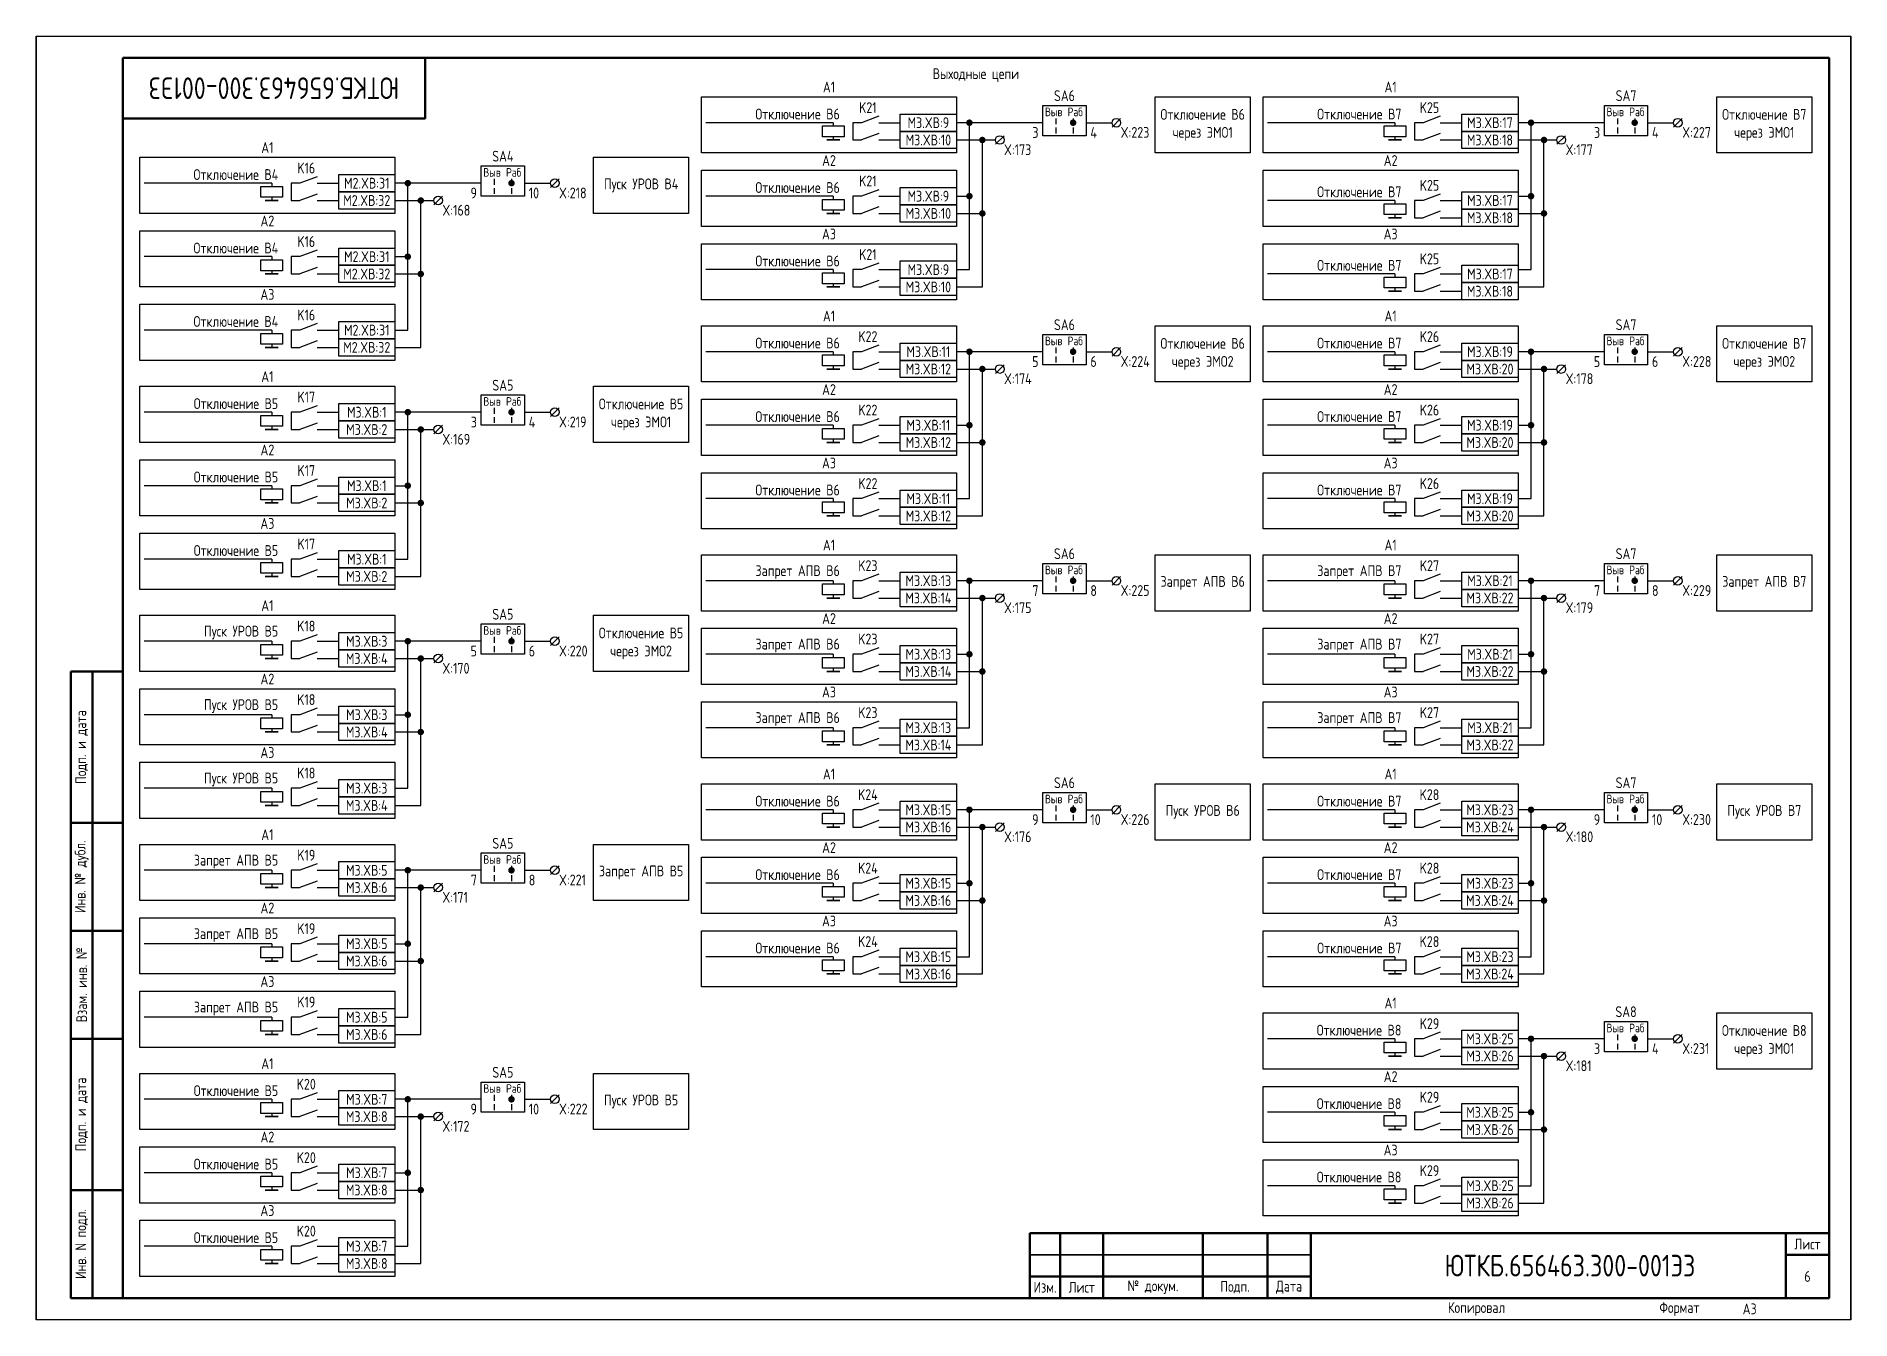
# Paper-space layout 'Лист6' of a CAD drawing. Header units: millimetres. Extents: x 1207 to 1442, y 22 to 188.
# The model-space entities are those that its viewports show. They can reach past a viewport. Long polylines and large blocks are cut down to what shows.
import ezdxf

# ---------------------------------------------------------------- set-up
doc = ezdxf.new("R2010")
doc.units = ezdxf.units.MM
doc.styles.add('Gost_type_A', font='GOST_A.TTF')

psp = doc.layouts.new('Лист6')

msp = doc.modelspace()

# ---------------------------------------------------------------- texts
at = {"insert": (2155, 285), "char_height": 5, "width": 70, "attachment_point": 5, "rotation": 180, "style": 'Gost_type_A'}
msp.add_mtext('ЮТКБ.656463.300-001Э3', dxfattribs=at)
at = {"char_height": 2.5, "line_spacing_factor": 0.9, "style": 'Gost_type_A'}
for s, insert, width, attachment_point in [('A1', (2283.5, 284), 59, 8), ('Выходные цепи', (2317.5, 288), 395, 5), ('A1', (2413.5, 284), 59, 8), ('X:223', (2351.01, 276), 8, 1), ('X:227', (2481.01, 276), 8, 1), ('A1', (2153.5, 270), 59, 8), ('A2', (2283.5, 267), 59, 8), ('X:173', (2324.01, 272), 8, 1), ('A2', (2413.5, 267), 59, 8), ('X:177', (2454.01, 272), 8, 1), ('X:218', (2221.01, 262), 8, 1), ('X:168', (2194.01, 258), 8, 1), ('A2', (2153.5, 253), 59, 8), ('A3', (2283.5, 250), 59, 8), ('A3', (2413.5, 250), 59, 8), ('A3', (2153.5, 236), 59, 8), ('A1', (2283.5, 231), 59, 8), ('A1', (2413.5, 231), 59, 8), ('X:224', (2351.01, 223), 8, 1), ('X:228', (2481.01, 223), 8, 1), ('A1', (2153.5, 217), 59, 8), ('X:174', (2324.01, 219), 8, 1), ('X:178', (2454.01, 219), 8, 1), ('A2', (2283.5, 214), 59, 8), ('A2', (2413.5, 214), 59, 8), ('X:219', (2221.01, 209), 8, 1), ('A2', (2153.5, 200), 59, 8), ('X:169', (2194.01, 205), 8, 1), ('A3', (2283.5, 197), 59, 8), ('A3', (2413.5, 197), 59, 8), ('A3', (2153.5, 183), 59, 8), ('A1', (2283.5, 178), 59, 8), ('A1', (2413.5, 178), 59, 8), ('X:225', (2351.01, 170), 8, 1), ('X:229', (2481.01, 170), 8, 1), ('A1', (2153.5, 164), 59, 8), ('X:175', (2324.01, 166), 8, 1), ('X:179', (2454.01, 166), 8, 1), ('A2', (2283.5, 161), 59, 8), ('A2', (2413.5, 161), 59, 8), ('X:220', (2221.01, 156), 8, 1), ('X:170', (2194.01, 152), 8, 1), ('A2', (2153.5, 147), 59, 8), ('A3', (2283.5, 144), 59, 8), ('A3', (2413.5, 144), 59, 8), ('A3', (2153.5, 130), 59, 8), ('A1', (2283.5, 125), 59, 8), ('A1', (2413.5, 125), 59, 8), ('A1', (2153.5, 111), 59, 8), ('X:226', (2351.01, 117), 8, 1), ('X:230', (2481.01, 117), 8, 1), ('A2', (2283.5, 108), 59, 8), ('X:176', (2324.01, 113), 8, 1), ('A2', (2413.5, 108), 59, 8), ('X:180', (2454.01, 113), 8, 1), ('X:221', (2221.01, 103), 8, 1), ('X:171', (2194.01, 99), 8, 1), ('A2', (2153.5, 94), 59, 8), ('A3', (2283.5, 91), 59, 8), ('A3', (2413.5, 91), 59, 8), ('A3', (2153.5, 77), 59, 8), ('A1', (2413.5, 72), 59, 8), ('X:231', (2481.01, 64), 8, 1), ('A1', (2153.5, 58), 59, 8), ('X:181', (2454.01, 60), 8, 1), ('A2', (2413.5, 55), 59, 8), ('X:222', (2221.01, 50), 8, 1), ('A2', (2153.5, 41), 59, 8), ('X:172', (2194.01, 46), 8, 1), ('A3', (2413.5, 38), 59, 8), ('A3', (2153.5, 24), 59, 8)]:
    msp.add_mtext(s, dxfattribs=dict(at, insert=insert, width=width, attachment_point=attachment_point))
at = {"style": 'Gost_type_A'}
for s, insert, char_height, width, attachment_point in [('K21', (2292.5, 280.5), 2.5, 5, 5), ('SA6', (2338, 282), 2.5, 10, 8), ('K25', (2422.5, 280.5), 2.5, 5, 5), ('SA7', (2468, 282), 2.5, 10, 8), ('Отключение В6', (2286, 279), 2.5, 31.0015, 6), ('M3.XВ:9', (2306.5, 277), 2.5, 13, 5), ('Выв', (2335.5, 279.5), 2, 5, 5), ('Раб', (2340.5, 279.5), 2, 5, 5), ('Отключение В6\\Pчерез ЭМО1', (2370, 276.5), 2.5, 21.9989, 5), ('Отключение В7', (2416, 279), 2.5, 31.0015, 6), ('M3.XВ:17', (2436.5, 277), 2.5, 13, 5), ('Выв', (2465.5, 279.5), 2, 5, 5), ('Раб', (2470.5, 279.5), 2, 5, 5), ('Отключение В7\\Pчерез ЭМО1', (2500, 276.5), 2.5, 21.9988, 5), ('M3.XВ:10', (2306.5, 273), 2.5, 13, 5), ('3', (2332, 275.98), 2.5, 5, 3), ('4', (2344, 275.98), 2.5, 5, 1), ('M3.XВ:18', (2436.5, 273), 2.5, 13, 5), ('3', (2462, 275.98), 2.5, 5, 3), ('4', (2474, 275.98), 2.5, 5, 1), ('SA4', (2208, 268), 2.5, 10, 8), ('Отключение В4', (2156, 265), 2.5, 31.0015, 6), ('K16', (2162.5, 266.5), 2.5, 5, 5), ('Выв', (2205.5, 265.5), 2, 5, 5), ('Раб', (2210.5, 265.5), 2, 5, 5), ('K21', (2292.5, 263.5), 2.5, 5, 5), ('M2.XВ:31', (2176.5, 263), 2.5, 13, 5), ('9', (2202, 261.98), 2.5, 5, 3), ('10', (2214, 261.98), 2.5, 5, 1), ('Пуск УРОВ В4', (2240, 262.5), 2.5, 21.9988, 5), ('Отключение В6', (2286, 262), 2.5, 31.0015, 6), ('M3.XВ:9', (2306.5, 260), 2.5, 13, 5), ('Отключение В7', (2416, 261), 2.5, 31.0015, 6), ('K25', (2422.5, 262.5), 2.5, 5, 5), ('M2.XВ:32', (2176.5, 259), 2.5, 13, 5), ('M3.XВ:10', (2306.5, 256), 2.5, 13, 5), ('M3.XВ:18', (2436.5, 255), 2.5, 13, 5), ('M3.XВ:17', (2436.5, 259), 2.5, 13, 5), ('Отключение В4', (2156, 248), 2.5, 31.0015, 6), ('K16', (2162.5, 249.5), 2.5, 5, 5), ('M2.XВ:31', (2176.5, 246), 2.5, 13, 5), ('Отключение В6', (2286, 245), 2.5, 31.0015, 6), ('K21', (2292.5, 246.5), 2.5, 5, 5), ('M3.XВ:9', (2306.5, 243), 2.5, 13, 5), ('Отключение В7', (2416, 244), 2.5, 31.0015, 6), ('K25', (2422.5, 245.5), 2.5, 5, 5), ('M2.XВ:32', (2176.5, 242), 2.5, 13, 5), ('M3.XВ:10', (2306.5, 239), 2.5, 13, 5), ('M3.XВ:17', (2436.5, 242), 2.5, 13, 5), ('M3.XВ:18', (2436.5, 238), 2.5, 13, 5), ('Отключение В4', (2156, 231), 2.5, 31.0015, 6), ('K16', (2162.5, 232.5), 2.5, 5, 5), ('SA6', (2338, 229), 2.5, 10, 8), ('SA7', (2468, 229), 2.5, 10, 8), ('M2.XВ:31', (2176.5, 229), 2.5, 13, 5), ('Отключение В6', (2286, 226), 2.5, 31.0015, 6), ('K22', (2292.5, 227.5), 2.5, 5, 5), ('Выв', (2335.5, 226.5), 2, 5, 5), ('Раб', (2340.5, 226.5), 2, 5, 5), ('Отключение В6\\Pчерез ЭМО2', (2370, 223.5), 2.5, 21.9989, 5), ('Отключение В7', (2416, 226), 2.5, 31.0015, 6), ('K26', (2422.5, 227.5), 2.5, 5, 5), ('Выв', (2465.5, 226.5), 2, 5, 5), ('Раб', (2470.5, 226.5), 2, 5, 5), ('Отключение В7\\Pчерез ЭМО2', (2500, 223.5), 2.5, 21.9988, 5), ('M2.XВ:32', (2176.5, 225), 2.5, 13, 5), ('M3.XВ:11', (2306.5, 224), 2.5, 13, 5), ('5', (2332, 222.98), 2.5, 5, 3), ('6', (2344, 222.98), 2.5, 5, 1), ('M3.XВ:19', (2436.5, 224), 2.5, 13, 5), ('5', (2462, 222.98), 2.5, 5, 3), ('6', (2474, 222.98), 2.5, 5, 1), ('M3.XВ:12', (2306.5, 220), 2.5, 13, 5), ('M3.XВ:20', (2436.5, 220), 2.5, 13, 5), ('K17', (2162.5, 213.5), 2.5, 5, 5), ('SA5', (2208, 215), 2.5, 10, 8), ('Отключение В5', (2156, 212), 2.5, 31.0015, 6), ('M3.XВ:1', (2176.5, 210), 2.5, 13, 5), ('Выв', (2205.5, 212.5), 2, 5, 5), ('Раб', (2210.5, 212.5), 2, 5, 5), ('Отключение В5\\Pчерез ЭМО1', (2240, 209.5), 2.5, 21.9988, 5), ('Отключение В6', (2286, 209), 2.5, 31.0015, 6), ('K22', (2292.5, 210.5), 2.5, 5, 5), ('Отключение В7', (2416, 209), 2.5, 31.0015, 6), ('K26', (2422.5, 210.5), 2.5, 5, 5), ('M3.XВ:2', (2176.5, 206), 2.5, 13, 5), ('3', (2202, 208.98), 2.5, 5, 3), ('4', (2214, 208.98), 2.5, 5, 1), ('M3.XВ:11', (2306.5, 207), 2.5, 13, 5), ('M3.XВ:19', (2436.5, 207), 2.5, 13, 5), ('M3.XВ:12', (2306.5, 203), 2.5, 13, 5), ('M3.XВ:20', (2436.5, 203), 2.5, 13, 5), ('K17', (2162.5, 196.5), 2.5, 5, 5), ('Отключение В5', (2156, 195), 2.5, 31.0015, 6), ('M3.XВ:1', (2176.5, 193), 2.5, 13, 5), ('Отключение В6', (2286, 192), 2.5, 31.0015, 6), ('K22', (2292.5, 193.5), 2.5, 5, 5), ('Отключение В7', (2416, 192), 2.5, 31.0015, 6), ('K26', (2422.5, 193.5), 2.5, 5, 5), ('M3.XВ:2', (2176.5, 189), 2.5, 13, 5), ('M3.XВ:11', (2306.5, 190), 2.5, 13, 5), ('M3.XВ:19', (2436.5, 190), 2.5, 13, 5), ('M3.XВ:12', (2306.5, 186), 2.5, 13, 5), ('M3.XВ:20', (2436.5, 186), 2.5, 13, 5), ('K17', (2162.5, 179.5), 2.5, 5, 5), ('Отключение В5', (2156, 178), 2.5, 31.0015, 6), ('M3.XВ:1', (2176.5, 176), 2.5, 13, 5), ('SA6', (2338, 176), 2.5, 10, 8), ('SA7', (2468, 176), 2.5, 10, 8), ('M3.XВ:2', (2176.5, 172), 2.5, 13, 5), (' Запрет АПВ В6', (2286, 173), 2.5, 31.0015, 6), ('K23', (2292.5, 174.5), 2.5, 5, 5), ('M3.XВ:13', (2306.5, 171), 2.5, 13, 5), ('Выв', (2335.5, 173.5), 2, 5, 5), ('Раб', (2340.5, 173.5), 2, 5, 5), (' Запрет АПВ В7', (2416, 173), 2.5, 31.0015, 6), ('K27', (2422.5, 174.5), 2.5, 5, 5), ('M3.XВ:21', (2436.5, 171), 2.5, 13, 5), ('Выв', (2465.5, 173.5), 2, 5, 5), ('Раб', (2470.5, 173.5), 2, 5, 5), ('M3.XВ:14', (2306.5, 167), 2.5, 13, 5), ('7', (2332, 169.98), 2.5, 5, 3), ('8', (2344, 169.98), 2.5, 5, 1), ('Запрет АПВ В6', (2370, 170.5), 2.5, 21.9989, 5), ('M3.XВ:22', (2436.5, 167), 2.5, 13, 5), ('7', (2462, 169.98), 2.5, 5, 3), ('8', (2474, 169.98), 2.5, 5, 1), ('Запрет АПВ В7', (2500, 170.5), 2.5, 21.9988, 5), ('SA5', (2208, 162), 2.5, 10, 8), ('Пуск УРОВ В5', (2156, 159), 2.5, 31.0015, 6), ('K18', (2162.5, 160.5), 2.5, 5, 5), ('Выв', (2205.5, 159.5), 2, 5, 5), ('Раб', (2210.5, 159.5), 2, 5, 5), ('Отключение В5\\Pчерез ЭМО2', (2240, 156.5), 2.5, 21.9988, 5), ('M3.XВ:3', (2176.5, 157), 2.5, 13, 5), ('5', (2202, 155.98), 2.5, 5, 3), ('6', (2214, 155.98), 2.5, 5, 1), (' Запрет АПВ В6', (2286, 156), 2.5, 31.0015, 6), ('K23', (2292.5, 157.5), 2.5, 5, 5), (' Запрет АПВ В7', (2416, 156), 2.5, 31.0015, 6), ('K27', (2422.5, 157.5), 2.5, 5, 5), ('M3.XВ:4', (2176.5, 153), 2.5, 13, 5), ('M3.XВ:14', (2306.5, 150), 2.5, 13, 5), ('M3.XВ:13', (2306.5, 154), 2.5, 13, 5), ('M3.XВ:22', (2436.5, 150), 2.5, 13, 5), ('M3.XВ:21', (2436.5, 154), 2.5, 13, 5), ('Пуск УРОВ В5', (2156, 142), 2.5, 31.0015, 6), ('K18', (2162.5, 143.5), 2.5, 5, 5), ('M3.XВ:3', (2176.5, 140), 2.5, 13, 5), (' Запрет АПВ В6', (2286, 139), 2.5, 31.0015, 6), ('K23', (2292.5, 140.5), 2.5, 5, 5), (' Запрет АПВ В7', (2416, 139), 2.5, 31.0015, 6), ('K27', (2422.5, 140.5), 2.5, 5, 5), ('M3.XВ:4', (2176.5, 136), 2.5, 13, 5), ('M3.XВ:13', (2306.5, 137), 2.5, 13, 5), ('M3.XВ:21', (2436.5, 137), 2.5, 13, 5), ('M3.XВ:14', (2306.5, 133), 2.5, 13, 5), ('M3.XВ:22', (2436.5, 133), 2.5, 13, 5), ('Пуск УРОВ В5', (2156, 125), 2.5, 31.0015, 6), ('K18', (2162.5, 126.5), 2.5, 5, 5), ('M3.XВ:3', (2176.5, 123), 2.5, 13, 5), ('K24', (2292.5, 121.5), 2.5, 5, 5), ('SA6', (2338, 123), 2.5, 10, 8), ('K28', (2422.5, 121.5), 2.5, 5, 5), ('SA7', (2468, 123), 2.5, 10, 8), ('M3.XВ:4', (2176.5, 119), 2.5, 13, 5), ('Отключение В6', (2286, 120), 2.5, 31.0015, 6), ('M3.XВ:15', (2306.5, 118), 2.5, 13, 5), ('Выв', (2335.5, 120.5), 2, 5, 5), ('Раб', (2340.5, 120.5), 2, 5, 5), ('Пуск УРОВ В6', (2370, 117.5), 2.5, 21.9989, 5), ('Отключение В7', (2416, 120), 2.5, 31.0015, 6), ('M3.XВ:23', (2436.5, 118), 2.5, 13, 5), ('Выв', (2465.5, 120.5), 2, 5, 5), ('Раб', (2470.5, 120.5), 2, 5, 5), ('Пуск УРОВ В7', (2500, 117.5), 2.5, 21.9988, 5), ('M3.XВ:16', (2306.5, 114), 2.5, 13, 5), ('9', (2332, 116.98), 2.5, 5, 3), ('10', (2344, 116.98), 2.5, 5, 1), ('M3.XВ:24', (2436.5, 114), 2.5, 13, 5), ('9', (2462, 116.98), 2.5, 5, 3), ('10', (2474, 116.98), 2.5, 5, 1), ('SA5', (2208, 109), 2.5, 10, 8), (' Запрет АПВ В5', (2156, 106), 2.5, 31.0015, 6), ('K19', (2162.5, 107.5), 2.5, 5, 5), ('M3.XВ:5', (2176.5, 104), 2.5, 13, 5), ('Выв', (2205.5, 106.5), 2, 5, 5), ('Раб', (2210.5, 106.5), 2, 5, 5), ('Запрет АПВ В5', (2240, 103.5), 2.5, 21.9988, 5), ('K24', (2292.5, 104.5), 2.5, 5, 5), ('K28', (2422.5, 104.5), 2.5, 5, 5), ('M3.XВ:6', (2176.5, 100), 2.5, 13, 5), ('7', (2202, 102.98), 2.5, 5, 3), ('8', (2214, 102.98), 2.5, 5, 1), ('Отключение В6', (2286, 103), 2.5, 31.0015, 6), ('M3.XВ:15', (2306.5, 101), 2.5, 13, 5), ('Отключение В7', (2416, 103), 2.5, 31.0015, 6), ('M3.XВ:23', (2436.5, 101), 2.5, 13, 5), ('M3.XВ:16', (2306.5, 97), 2.5, 13, 5), ('M3.XВ:24', (2436.5, 97), 2.5, 13, 5), (' Запрет АПВ В5', (2156, 89), 2.5, 31.0015, 6), ('K19', (2162.5, 90.5), 2.5, 5, 5), ('M3.XВ:5', (2176.5, 87), 2.5, 13, 5), ('K24', (2292.5, 87.5), 2.5, 5, 5), ('K28', (2422.5, 87.5), 2.5, 5, 5), ('M3.XВ:6', (2176.5, 83), 2.5, 13, 5), ('Отключение В6', (2286, 86), 2.5, 31.0015, 6), ('M3.XВ:15', (2306.5, 84), 2.5, 13, 5), ('Отключение В7', (2416, 86), 2.5, 31.0015, 6), ('M3.XВ:23', (2436.5, 84), 2.5, 13, 5), ('M3.XВ:16', (2306.5, 80), 2.5, 13, 5), ('M3.XВ:24', (2436.5, 80), 2.5, 13, 5), (' Запрет АПВ В5', (2156, 72), 2.5, 31.0015, 6), ('K19', (2162.5, 73.5), 2.5, 5, 5), ('SA8', (2468, 70), 2.5, 10, 8), ('M3.XВ:5', (2176.5, 70), 2.5, 13, 5), ('M3.XВ:6', (2176.5, 66), 2.5, 13, 5), ('Отключение В8', (2416, 67), 2.5, 31.0015, 6), ('K29', (2422.5, 68.5), 2.5, 5, 5), ('Выв', (2465.5, 67.5), 2, 5, 5), ('Раб', (2470.5, 67.5), 2, 5, 5), ('Отключение В8\\Pчерез ЭМО1', (2500, 64.5), 2.5, 21.9988, 5), ('M3.XВ:25', (2436.5, 65), 2.5, 13, 5), ('3', (2462, 63.98), 2.5, 5, 3), ('4', (2474, 63.98), 2.5, 5, 1), ('M3.XВ:26', (2436.5, 61), 2.5, 13, 5), ('K20', (2162.5, 54.5), 2.5, 5, 5), ('SA5', (2208, 56), 2.5, 10, 8), ('Отключение В5', (2156, 53), 2.5, 31.0015, 6), ('M3.XВ:7', (2176.5, 51), 2.5, 13, 5), ('Выв', (2205.5, 53.5), 2, 5, 5), ('Раб', (2210.5, 53.5), 2, 5, 5), ('Пуск УРОВ В5', (2240, 50.5), 2.5, 21.9988, 5), ('Отключение В8', (2416, 50), 2.5, 31.0015, 6), ('K29', (2422.5, 51.5), 2.5, 5, 5), ('M3.XВ:8', (2176.5, 47), 2.5, 13, 5), ('9', (2202, 49.98), 2.5, 5, 3), ('10', (2214, 49.98), 2.5, 5, 1), ('M3.XВ:25', (2436.5, 48), 2.5, 13, 5), ('M3.XВ:26', (2436.5, 44), 2.5, 13, 5), ('K20', (2162.5, 37.5), 2.5, 5, 5), ('Отключение В5', (2156, 36), 2.5, 31.0015, 6), ('M3.XВ:7', (2176.5, 34), 2.5, 13, 5), ('Отключение В8', (2416, 33), 2.5, 31.0015, 6), ('K29', (2422.5, 34.5), 2.5, 5, 5), ('M3.XВ:8', (2176.5, 30), 2.5, 13, 5), ('M3.XВ:25', (2436.5, 31), 2.5, 13, 5), ('M3.XВ:26', (2436.5, 27), 2.5, 13, 5), ('K20', (2162.5, 20.5), 2.5, 5, 5), ('Отключение В5', (2156, 19), 2.5, 31.0015, 6), ('M3.XВ:7', (2176.5, 17), 2.5, 13, 5), ('M3.XВ:8', (2176.5, 13), 2.5, 13, 5), ('ЮТКБ.656463.300-001Э3', (2455, 12.5), 5, 120, 5), ('6', (2510, 10), 2.5, 10, 5), ('A3', (2495, 2.5), 2.5, 20, 4)]:
    msp.add_mtext(s, dxfattribs=dict(at, insert=insert, char_height=char_height, width=width, attachment_point=attachment_point))

# ---------------------------------------------------------------- blocks, each defined once
blk = doc.blocks.new('Штамп угловой верхний')
at = {"lineweight": 50}
blk.add_lwpolyline([(0, 0), (70, 0), (70, -14), (0, -14)], close=True, dxfattribs=at)
blk = doc.blocks.new('Формат_А3')
blk.add_lwpolyline([(-420, 297), (0, 297), (0, 0), (-420, 0)], close=True)
at = {"lineweight": 50}
blk.add_lwpolyline([(-400, 292), (-5, 292), (-5, 5), (-400, 5)], close=True, dxfattribs=at)
blk = doc.blocks.new('Штамп малый нижний')
at = {"lineweight": 50}
for points in [[(-185, 15), (-178, 15), (-178, 5), (-185, 5)], [(-178, 15), (-168, 15), (-168, 5), (-178, 5)], [(-168, 15), (-145, 15), (-145, 5), (-168, 5)], [(-145, 15), (-130, 15), (-130, 5), (-145, 5)], [(-130, 15), (-120, 15), (-120, 5), (-130, 5)], [(-120, 15), (-10, 15), (-10, 0), (-120, 0)], [(-10, 15), (0, 15), (0, 10), (-10, 10)], [(-10, 10), (0, 10), (0, 0), (-10, 0)], [(-185, 5), (-178, 5), (-178, 0), (-185, 0)], [(-178, 5), (-168, 5), (-168, 0), (-178, 0)], [(-168, 5), (-145, 5), (-145, 0), (-168, 0)], [(-145, 5), (-130, 5), (-130, 0), (-145, 0)], [(-130, 5), (-120, 5), (-120, 0), (-130, 0)]]:
    blk.add_lwpolyline(points, close=True, dxfattribs=at)
for points in [[(-185, 15), (-178, 15), (-178, 10), (-185, 10)], [(-178, 15), (-168, 15), (-168, 10), (-178, 10)], [(-168, 15), (-145, 15), (-145, 10), (-168, 10)], [(-145, 15), (-130, 15), (-130, 10), (-145, 10)], [(-130, 15), (-120, 15), (-120, 10), (-130, 10)], [(-185, 10), (-178, 10), (-178, 5), (-185, 5)], [(-178, 10), (-168, 10), (-168, 5), (-178, 5)], [(-168, 10), (-145, 10), (-145, 5), (-168, 5)], [(-145, 10), (-130, 10), (-130, 5), (-145, 5)], [(-130, 10), (-120, 10), (-120, 5), (-130, 5)]]:
    blk.add_lwpolyline(points, close=True)
at = {"char_height": 2.5, "style": 'Gost_type_A'}
for s, insert, width, attachment_point in [('Лист', (-5, 12.5), 10, 5), ('Изм.', (-181.5, 2.5), 7, 5), ('Лист', (-173, 2.5), 10, 5), ('№ докум.', (-156.5, 2.5), 23, 5), ('Подп.', (-137.5, 2.5), 15, 5), ('Дата', (-125, 2.5), 10, 5), ('Копировал', (-75, -2.53), 13.1202, 6), ('Формат', (-30, -2.53), 13.1202, 6)]:
    blk.add_mtext(s, dxfattribs=dict(at, insert=insert, width=width, attachment_point=attachment_point))
blk = doc.blocks.new('POINT')
at = {"const_width": 0.75}
blk.add_lwpolyline([(-0.375, 0, 1), (0.375, 0, 1)], format="xyb", close=True, dxfattribs=at)
blk = doc.blocks.new('Переключатель_положение')
for p, q in [((2, 1), (2, -0.34)), ((2, -1.14), (2, -2.49))]:
    blk.add_line(p, q)
blk = doc.blocks.new('Штамп левый нижний')
at = {"lineweight": 50}
for points in [[(-12, 145), (-7, 145), (-7, 110), (-12, 110)], [(-7, 145), (0, 145), (0, 110), (-7, 110)], [(-12, 110), (-7, 110), (-7, 85), (-12, 85)], [(-7, 110), (0, 110), (0, 85), (-7, 85)], [(-12, 85), (-7, 85), (-7, 60), (-12, 60)], [(-7, 85), (0, 85), (0, 60), (-7, 60)], [(-12, 60), (-7, 60), (-7, 25), (-12, 25)], [(-7, 60), (0, 60), (0, 25), (-7, 25)], [(-12, 25), (-7, 25), (-7, 0), (-12, 0)], [(-7, 25), (0, 25), (0, 0), (-7, 0)]]:
    blk.add_lwpolyline(points, close=True, dxfattribs=at)
at = {"char_height": 2.5, "attachment_point": 5, "rotation": 90, "style": 'Gost_type_A'}
for s, insert, width in [('Подп. и дата', (-9.5, 127.5), 35), ('Инв. № дубл.', (-9.5, 97.5), 25), ('Взам. инв. №', (-9.5, 72.5), 25), ('Подп. и дата', (-9.5, 42.5), 35), ('Инв. N подл.', (-9.5, 12.5), 25)]:
    blk.add_mtext(s, dxfattribs=dict(at, insert=insert, width=width))

# ---------------------------------------------------------------- linework, layer by layer
at = {"ltscale": 4.32}
for p, q in [((2295, 278.5), (2291, 277)), ((2425, 278.5), (2421, 277)), ((2295, 274.5), (2291, 273)), ((2425, 274.5), (2421, 273)), ((2165, 264.5), (2161, 263)), ((2165, 260.5), (2161, 259)), ((2295, 261.5), (2291, 260)), ((2425, 260.5), (2421, 259)), ((2295, 257.5), (2291, 256)), ((2425, 256.5), (2421, 255)), ((2165, 247.5), (2161, 246)), ((2295, 244.5), (2291, 243)), ((2165, 243.5), (2161, 242)), ((2295, 240.5), (2291, 239)), ((2425, 243.5), (2421, 242)), ((2425, 239.5), (2421, 238)), ((2165, 230.5), (2161, 229)), ((2165, 226.5), (2161, 225)), ((2295, 225.5), (2291, 224)), ((2425, 225.5), (2421, 224)), ((2295, 221.5), (2291, 220)), ((2425, 221.5), (2421, 220)), ((2165, 211.5), (2161, 210)), ((2165, 207.5), (2161, 206)), ((2295, 208.5), (2291, 207)), ((2425, 208.5), (2421, 207)), ((2295, 204.5), (2291, 203)), ((2425, 204.5), (2421, 203)), ((2165, 194.5), (2161, 193)), ((2165, 190.5), (2161, 189)), ((2295, 191.5), (2291, 190)), ((2425, 191.5), (2421, 190)), ((2295, 187.5), (2291, 186)), ((2425, 187.5), (2421, 186)), ((2165, 177.5), (2161, 176)), ((2165, 173.5), (2161, 172)), ((2295, 172.5), (2291, 171)), ((2425, 172.5), (2421, 171)), ((2295, 168.5), (2291, 167)), ((2425, 168.5), (2421, 167)), ((2165, 158.5), (2161, 157)), ((2295, 155.5), (2291, 154)), ((2425, 155.5), (2421, 154)), ((2165, 154.5), (2161, 153)), ((2295, 151.5), (2291, 150)), ((2425, 151.5), (2421, 150)), ((2165, 141.5), (2161, 140)), ((2165, 137.5), (2161, 136)), ((2295, 138.5), (2291, 137)), ((2295, 134.5), (2291, 133)), ((2425, 138.5), (2421, 137)), ((2425, 134.5), (2421, 133)), ((2165, 124.5), (2161, 123)), ((2165, 120.5), (2161, 119)), ((2295, 119.5), (2291, 118)), ((2425, 119.5), (2421, 118)), ((2295, 115.5), (2291, 114)), ((2425, 115.5), (2421, 114)), ((2165, 105.5), (2161, 104)), ((2165, 101.5), (2161, 100)), ((2295, 102.5), (2291, 101)), ((2425, 102.5), (2421, 101)), ((2295, 98.5), (2291, 97)), ((2425, 98.5), (2421, 97)), ((2165, 88.5), (2161, 87)), ((2165, 84.5), (2161, 83)), ((2295, 85.5), (2291, 84)), ((2425, 85.5), (2421, 84)), ((2295, 81.5), (2291, 80)), ((2425, 81.5), (2421, 80)), ((2165, 71.5), (2161, 70)), ((2165, 67.5), (2161, 66)), ((2425, 66.5), (2421, 65)), ((2425, 62.5), (2421, 61)), ((2165, 52.5), (2161, 51)), ((2165, 48.5), (2161, 47)), ((2425, 49.5), (2421, 48)), ((2425, 45.5), (2421, 44)), ((2165, 35.5), (2161, 34)), ((2165, 31.5), (2161, 30)), ((2425, 32.5), (2421, 31)), ((2425, 28.5), (2421, 27)), ((2165, 18.5), (2161, 17)), ((2165, 14.5), (2161, 13))]:
    msp.add_line(p, q, dxfattribs=at)
for p, q in [((2351.01, 278), (2349.01, 276)), ((2481.01, 278), (2479.01, 276)), ((2284.5, 277), (2255, 277)), ((2284.5, 277), (2284.5, 276.25)), ((2284.5, 273.75), (2284.5, 273)), ((2333, 277), (2313, 277)), ((2316, 243), (2316, 277)), ((2324.01, 274), (2322.01, 272)), ((2414.5, 277), (2385, 277)), ((2414.5, 277), (2414.5, 276.25)), ((2414.5, 273.75), (2414.5, 273)), ((2463, 277), (2443, 277)), ((2446, 243), (2446, 277)), ((2454.01, 274), (2452.01, 272)), ((2313, 273), (2322, 273)), ((2319, 239), (2319, 273)), ((2443, 273), (2452, 273)), ((2449, 239), (2449, 273)), ((2154.5, 263), (2125, 263)), ((2154.5, 263), (2154.5, 262.25)), ((2203, 263), (2183, 263)), ((2186, 229), (2186, 263)), ((2221.01, 264), (2219.01, 262)), ((2154.5, 259.75), (2154.5, 259)), ((2183, 259), (2192, 259)), ((2189, 225), (2189, 259)), ((2194.01, 260), (2192.01, 258)), ((2284.5, 260), (2255, 260)), ((2284.5, 260), (2284.5, 259.25)), ((2284.5, 256.75), (2284.5, 256)), ((2313, 260), (2316, 260)), ((2414.5, 259), (2385, 259)), ((2414.5, 259), (2414.5, 258.25)), ((2443, 260), (2446, 260)), ((2313, 256), (2319, 256)), ((2414.5, 255.75), (2414.5, 255)), ((2443, 256), (2449, 256)), ((2154.5, 246), (2125, 246)), ((2154.5, 246), (2154.5, 245.25)), ((2183, 246), (2186, 246)), ((2154.5, 242.75), (2154.5, 242)), ((2183, 242), (2189, 242)), ((2284.5, 243), (2255, 243)), ((2284.5, 243), (2284.5, 242.25)), ((2284.5, 239.75), (2284.5, 239)), ((2313, 243), (2316, 243)), ((2414.5, 242), (2385, 242)), ((2414.5, 242), (2414.5, 241.25)), ((2443, 243), (2446, 243)), ((2313, 239), (2319, 239)), ((2414.5, 238.75), (2414.5, 238)), ((2443, 239), (2449, 239)), ((2154.5, 229), (2125, 229)), ((2154.5, 229), (2154.5, 228.25)), ((2183, 229), (2186, 229)), ((2154.5, 225.75), (2154.5, 225)), ((2183, 225), (2189, 225)), ((2284.5, 224), (2255, 224)), ((2284.5, 224), (2284.5, 223.25)), ((2333, 224), (2313, 224)), ((2316, 190), (2316, 224)), ((2351.01, 225), (2349.01, 223)), ((2414.5, 224), (2385, 224)), ((2414.5, 224), (2414.5, 223.25)), ((2463, 224), (2443, 224)), ((2446, 190), (2446, 224)), ((2481.01, 225), (2479.01, 223)), ((2284.5, 220.75), (2284.5, 220)), ((2313, 220), (2322, 220)), ((2319, 186), (2319, 220)), ((2324.01, 221), (2322.01, 219)), ((2414.5, 220.75), (2414.5, 220)), ((2443, 220), (2452, 220)), ((2449, 186), (2449, 220)), ((2454.01, 221), (2452.01, 219)), ((2154.5, 210), (2125, 210)), ((2154.5, 210), (2154.5, 209.25)), ((2221.01, 211), (2219.01, 209)), ((2154.5, 206.75), (2154.5, 206)), ((2203, 210), (2183, 210)), ((2183, 206), (2192, 206)), ((2186, 176), (2186, 210)), ((2189, 172), (2189, 206)), ((2194.01, 207), (2192.01, 205)), ((2284.5, 207), (2255, 207)), ((2284.5, 207), (2284.5, 206.25)), ((2313, 207), (2316, 207)), ((2414.5, 207), (2385, 207)), ((2414.5, 207), (2414.5, 206.25)), ((2443, 207), (2446, 207)), ((2284.5, 203.75), (2284.5, 203)), ((2313, 203), (2319, 203)), ((2414.5, 203.75), (2414.5, 203)), ((2443, 203), (2449, 203)), ((2154.5, 193), (2125, 193)), ((2154.5, 193), (2154.5, 192.25)), ((2154.5, 189.75), (2154.5, 189)), ((2183, 193), (2186, 193)), ((2284.5, 190), (2255, 190)), ((2284.5, 190), (2284.5, 189.25)), ((2313, 190), (2316, 190)), ((2414.5, 190), (2385, 190)), ((2414.5, 190), (2414.5, 189.25)), ((2443, 190), (2446, 190)), ((2183, 189), (2189, 189)), ((2284.5, 186.75), (2284.5, 186)), ((2313, 186), (2319, 186)), ((2414.5, 186.75), (2414.5, 186)), ((2443, 186), (2449, 186)), ((2154.5, 176), (2125, 176)), ((2154.5, 176), (2154.5, 175.25)), ((2154.5, 172.75), (2154.5, 172)), ((2183, 176), (2186, 176)), ((2183, 172), (2189, 172)), ((2284.5, 171), (2255, 171)), ((2284.5, 171), (2284.5, 170.25)), ((2333, 171), (2313, 171)), ((2316, 137), (2316, 171)), ((2324.01, 168), (2322.01, 166)), ((2351.01, 172), (2349.01, 170)), ((2414.5, 171), (2385, 171)), ((2414.5, 171), (2414.5, 170.25)), ((2463, 171), (2443, 171)), ((2446, 137), (2446, 171)), ((2454.01, 168), (2452.01, 166)), ((2481.01, 172), (2479.01, 170)), ((2284.5, 167.75), (2284.5, 167)), ((2313, 167), (2322, 167)), ((2319, 133), (2319, 167)), ((2414.5, 167.75), (2414.5, 167)), ((2443, 167), (2452, 167)), ((2449, 133), (2449, 167)), ((2154.5, 157), (2125, 157)), ((2154.5, 157), (2154.5, 156.25)), ((2203, 157), (2183, 157)), ((2186, 123), (2186, 157)), ((2221.01, 158), (2219.01, 156)), ((2154.5, 153.75), (2154.5, 153)), ((2183, 153), (2192, 153)), ((2189, 119), (2189, 153)), ((2194.01, 154), (2192.01, 152)), ((2284.5, 154), (2255, 154)), ((2284.5, 154), (2284.5, 153.25)), ((2313, 154), (2316, 154)), ((2414.5, 154), (2385, 154)), ((2414.5, 154), (2414.5, 153.25)), ((2443, 154), (2446, 154)), ((2284.5, 150.75), (2284.5, 150)), ((2313, 150), (2319, 150)), ((2414.5, 150.75), (2414.5, 150)), ((2443, 150), (2449, 150)), ((2154.5, 140), (2125, 140)), ((2154.5, 140), (2154.5, 139.25)), ((2183, 140), (2186, 140)), ((2154.5, 136.75), (2154.5, 136)), ((2183, 136), (2189, 136)), ((2284.5, 137), (2255, 137)), ((2284.5, 137), (2284.5, 136.25)), ((2313, 137), (2316, 137)), ((2414.5, 137), (2385, 137)), ((2414.5, 137), (2414.5, 136.25)), ((2443, 137), (2446, 137)), ((2284.5, 133.75), (2284.5, 133)), ((2313, 133), (2319, 133)), ((2414.5, 133.75), (2414.5, 133)), ((2443, 133), (2449, 133)), ((2154.5, 123), (2125, 123)), ((2154.5, 123), (2154.5, 122.25)), ((2183, 123), (2186, 123)), ((2154.5, 119.75), (2154.5, 119)), ((2183, 119), (2189, 119)), ((2284.5, 118), (2255, 118)), ((2284.5, 118), (2284.5, 117.25)), ((2333, 118), (2313, 118)), ((2316, 84), (2316, 118)), ((2351.01, 119), (2349.01, 117)), ((2414.5, 118), (2385, 118)), ((2414.5, 118), (2414.5, 117.25)), ((2463, 118), (2443, 118)), ((2446, 84), (2446, 118)), ((2481.01, 119), (2479.01, 117)), ((2284.5, 114.75), (2284.5, 114)), ((2313, 114), (2322, 114)), ((2319, 80), (2319, 114)), ((2324.01, 115), (2322.01, 113)), ((2414.5, 114.75), (2414.5, 114)), ((2443, 114), (2452, 114)), ((2449, 80), (2449, 114)), ((2454.01, 115), (2452.01, 113)), ((2221.01, 105), (2219.01, 103)), ((2154.5, 104), (2125, 104)), ((2154.5, 104), (2154.5, 103.25)), ((2203, 104), (2183, 104)), ((2186, 70), (2186, 104)), ((2194.01, 101), (2192.01, 99)), ((2284.5, 101), (2255, 101)), ((2284.5, 101), (2284.5, 100.25)), ((2313, 101), (2316, 101)), ((2414.5, 101), (2385, 101)), ((2414.5, 101), (2414.5, 100.25)), ((2443, 101), (2446, 101)), ((2154.5, 100.75), (2154.5, 100)), ((2183, 100), (2192, 100)), ((2189, 66), (2189, 100)), ((2284.5, 97.75), (2284.5, 97)), ((2313, 97), (2319, 97)), ((2414.5, 97.75), (2414.5, 97)), ((2443, 97), (2449, 97)), ((2154.5, 87), (2125, 87)), ((2154.5, 87), (2154.5, 86.25)), ((2183, 87), (2186, 87)), ((2284.5, 84), (2255, 84)), ((2284.5, 84), (2284.5, 83.25)), ((2414.5, 84), (2385, 84)), ((2414.5, 84), (2414.5, 83.25)), ((2154.5, 83.75), (2154.5, 83)), ((2183, 83), (2189, 83)), ((2284.5, 80.75), (2284.5, 80)), ((2313, 84), (2316, 84)), ((2313, 80), (2319, 80)), ((2414.5, 80.75), (2414.5, 80)), ((2443, 84), (2446, 84)), ((2443, 80), (2449, 80)), ((2154.5, 70), (2125, 70)), ((2154.5, 70), (2154.5, 69.25)), ((2183, 70), (2186, 70)), ((2154.5, 66.75), (2154.5, 66)), ((2183, 66), (2189, 66)), ((2414.5, 65), (2385, 65)), ((2414.5, 65), (2414.5, 64.25)), ((2463, 65), (2443, 65)), ((2446, 31), (2446, 65)), ((2481.01, 66), (2479.01, 64)), ((2414.5, 61.75), (2414.5, 61)), ((2443, 61), (2452, 61)), ((2449, 27), (2449, 61)), ((2454.01, 62), (2452.01, 60)), ((2154.5, 51), (2125, 51)), ((2154.5, 51), (2154.5, 50.25)), ((2203, 51), (2183, 51)), ((2186, 17), (2186, 51)), ((2221.01, 52), (2219.01, 50)), ((2154.5, 47.75), (2154.5, 47)), ((2183, 47), (2192, 47)), ((2189, 13), (2189, 47)), ((2194.01, 48), (2192.01, 46)), ((2414.5, 48), (2385, 48)), ((2414.5, 48), (2414.5, 47.25)), ((2443, 48), (2446, 48)), ((2414.5, 44.75), (2414.5, 44)), ((2443, 44), (2449, 44)), ((2154.5, 34), (2125, 34)), ((2154.5, 34), (2154.5, 33.25)), ((2183, 34), (2186, 34)), ((2154.5, 30.75), (2154.5, 30)), ((2183, 30), (2189, 30)), ((2414.5, 31), (2385, 31)), ((2414.5, 31), (2414.5, 30.25)), ((2443, 31), (2446, 31)), ((2414.5, 27.75), (2414.5, 27)), ((2443, 27), (2449, 27)), ((2154.5, 17), (2125, 17)), ((2154.5, 17), (2154.5, 16.25)), ((2183, 17), (2186, 17)), ((2154.5, 13.75), (2154.5, 13)), ((2183, 13), (2189, 13))]:
    msp.add_line(p, q)
at = {"ltscale": 1.08}
for p, q in [((2291, 277), (2289, 277)), ((2289, 277), (2289, 273)), ((2295, 277), (2300, 277)), ((2421, 277), (2419, 277)), ((2419, 277), (2419, 273)), ((2425, 277), (2430, 277)), ((2289, 273), (2291, 273)), ((2295, 273), (2300, 273)), ((2419, 273), (2421, 273)), ((2425, 273), (2430, 273)), ((2161, 263), (2159, 263)), ((2159, 263), (2159, 259)), ((2165, 263), (2170, 263)), ((2159, 259), (2161, 259)), ((2165, 259), (2170, 259)), ((2291, 260), (2289, 260)), ((2289, 260), (2289, 256)), ((2295, 260), (2300, 260)), ((2421, 259), (2419, 259)), ((2419, 259), (2419, 255)), ((2425, 259), (2430, 259)), ((2289, 256), (2291, 256)), ((2295, 256), (2300, 256)), ((2419, 255), (2421, 255)), ((2425, 255), (2430, 255)), ((2161, 246), (2159, 246)), ((2159, 246), (2159, 242)), ((2165, 246), (2170, 246)), ((2159, 242), (2161, 242)), ((2165, 242), (2170, 242)), ((2291, 243), (2289, 243)), ((2289, 243), (2289, 239)), ((2295, 243), (2300, 243)), ((2421, 242), (2419, 242)), ((2419, 242), (2419, 238)), ((2425, 242), (2430, 242)), ((2289, 239), (2291, 239)), ((2295, 239), (2300, 239)), ((2419, 238), (2421, 238)), ((2425, 238), (2430, 238)), ((2161, 229), (2159, 229)), ((2159, 229), (2159, 225)), ((2165, 229), (2170, 229)), ((2159, 225), (2161, 225)), ((2165, 225), (2170, 225)), ((2291, 224), (2289, 224)), ((2289, 224), (2289, 220)), ((2295, 224), (2300, 224)), ((2421, 224), (2419, 224)), ((2419, 224), (2419, 220)), ((2425, 224), (2430, 224)), ((2289, 220), (2291, 220)), ((2295, 220), (2300, 220)), ((2419, 220), (2421, 220)), ((2425, 220), (2430, 220)), ((2161, 210), (2159, 210)), ((2159, 210), (2159, 206)), ((2159, 206), (2161, 206)), ((2165, 210), (2170, 210)), ((2165, 206), (2170, 206)), ((2291, 207), (2289, 207)), ((2289, 207), (2289, 203)), ((2295, 207), (2300, 207)), ((2421, 207), (2419, 207)), ((2419, 207), (2419, 203)), ((2425, 207), (2430, 207)), ((2289, 203), (2291, 203)), ((2295, 203), (2300, 203)), ((2419, 203), (2421, 203)), ((2425, 203), (2430, 203)), ((2161, 193), (2159, 193)), ((2159, 193), (2159, 189)), ((2165, 193), (2170, 193)), ((2291, 190), (2289, 190)), ((2289, 190), (2289, 186)), ((2295, 190), (2300, 190)), ((2421, 190), (2419, 190)), ((2419, 190), (2419, 186)), ((2425, 190), (2430, 190)), ((2159, 189), (2161, 189)), ((2165, 189), (2170, 189)), ((2289, 186), (2291, 186)), ((2295, 186), (2300, 186)), ((2419, 186), (2421, 186)), ((2425, 186), (2430, 186)), ((2161, 176), (2159, 176)), ((2159, 176), (2159, 172)), ((2165, 176), (2170, 176)), ((2159, 172), (2161, 172)), ((2165, 172), (2170, 172)), ((2291, 171), (2289, 171)), ((2289, 171), (2289, 167)), ((2295, 171), (2300, 171)), ((2421, 171), (2419, 171)), ((2419, 171), (2419, 167)), ((2425, 171), (2430, 171)), ((2289, 167), (2291, 167)), ((2295, 167), (2300, 167)), ((2419, 167), (2421, 167)), ((2425, 167), (2430, 167)), ((2161, 157), (2159, 157)), ((2159, 157), (2159, 153)), ((2165, 157), (2170, 157)), ((2159, 153), (2161, 153)), ((2165, 153), (2170, 153)), ((2291, 154), (2289, 154)), ((2289, 154), (2289, 150)), ((2295, 154), (2300, 154)), ((2421, 154), (2419, 154)), ((2419, 154), (2419, 150)), ((2425, 154), (2430, 154)), ((2289, 150), (2291, 150)), ((2295, 150), (2300, 150)), ((2419, 150), (2421, 150)), ((2425, 150), (2430, 150)), ((2161, 140), (2159, 140)), ((2159, 140), (2159, 136)), ((2165, 140), (2170, 140)), ((2159, 136), (2161, 136)), ((2165, 136), (2170, 136)), ((2291, 137), (2289, 137)), ((2289, 137), (2289, 133)), ((2295, 137), (2300, 137)), ((2421, 137), (2419, 137)), ((2419, 137), (2419, 133)), ((2425, 137), (2430, 137)), ((2289, 133), (2291, 133)), ((2295, 133), (2300, 133)), ((2419, 133), (2421, 133)), ((2425, 133), (2430, 133)), ((2161, 123), (2159, 123)), ((2159, 123), (2159, 119)), ((2165, 123), (2170, 123)), ((2159, 119), (2161, 119)), ((2165, 119), (2170, 119)), ((2291, 118), (2289, 118)), ((2289, 118), (2289, 114)), ((2295, 118), (2300, 118)), ((2421, 118), (2419, 118)), ((2419, 118), (2419, 114)), ((2425, 118), (2430, 118)), ((2289, 114), (2291, 114)), ((2295, 114), (2300, 114)), ((2419, 114), (2421, 114)), ((2425, 114), (2430, 114)), ((2161, 104), (2159, 104)), ((2159, 104), (2159, 100)), ((2165, 104), (2170, 104)), ((2291, 101), (2289, 101)), ((2289, 101), (2289, 97)), ((2295, 101), (2300, 101)), ((2421, 101), (2419, 101)), ((2419, 101), (2419, 97)), ((2425, 101), (2430, 101)), ((2159, 100), (2161, 100)), ((2165, 100), (2170, 100)), ((2289, 97), (2291, 97)), ((2295, 97), (2300, 97)), ((2419, 97), (2421, 97)), ((2425, 97), (2430, 97)), ((2161, 87), (2159, 87)), ((2159, 87), (2159, 83)), ((2165, 87), (2170, 87)), ((2159, 83), (2161, 83)), ((2165, 83), (2170, 83)), ((2291, 84), (2289, 84)), ((2289, 84), (2289, 80)), ((2289, 80), (2291, 80)), ((2295, 84), (2300, 84)), ((2295, 80), (2300, 80)), ((2421, 84), (2419, 84)), ((2419, 84), (2419, 80)), ((2419, 80), (2421, 80)), ((2425, 84), (2430, 84)), ((2425, 80), (2430, 80)), ((2161, 70), (2159, 70)), ((2159, 70), (2159, 66)), ((2165, 70), (2170, 70)), ((2159, 66), (2161, 66)), ((2165, 66), (2170, 66)), ((2421, 65), (2419, 65)), ((2419, 65), (2419, 61)), ((2425, 65), (2430, 65)), ((2419, 61), (2421, 61)), ((2425, 61), (2430, 61)), ((2161, 51), (2159, 51)), ((2159, 51), (2159, 47)), ((2165, 51), (2170, 51)), ((2159, 47), (2161, 47)), ((2165, 47), (2170, 47)), ((2421, 48), (2419, 48)), ((2419, 48), (2419, 44)), ((2425, 48), (2430, 48)), ((2419, 44), (2421, 44)), ((2425, 44), (2430, 44)), ((2161, 34), (2159, 34)), ((2159, 34), (2159, 30)), ((2165, 34), (2170, 34)), ((2159, 30), (2161, 30)), ((2165, 30), (2170, 30)), ((2421, 31), (2419, 31)), ((2419, 31), (2419, 27)), ((2425, 31), (2430, 31)), ((2419, 27), (2421, 27)), ((2425, 27), (2430, 27)), ((2161, 17), (2159, 17)), ((2159, 17), (2159, 13)), ((2165, 17), (2170, 17)), ((2159, 13), (2161, 13)), ((2165, 13), (2170, 13))]:
    msp.add_line(p, q, dxfattribs=at)
at = {"ltscale": 4}
for p, q in [((2343, 277), (2349.01, 277)), ((2473, 277), (2479.01, 277)), ((2213, 263), (2219.01, 263)), ((2343, 224), (2349.01, 224)), ((2473, 224), (2479.01, 224)), ((2213, 210), (2219.01, 210)), ((2343, 171), (2349.01, 171)), ((2473, 171), (2479.01, 171)), ((2213, 157), (2219.01, 157)), ((2343, 118), (2349.01, 118)), ((2473, 118), (2479.01, 118)), ((2213, 104), (2219.01, 104)), ((2473, 65), (2479.01, 65)), ((2213, 51), (2219.01, 51))]:
    msp.add_line(p, q, dxfattribs=at)
for points in [[(2254, 283), (2313, 283), (2313, 270), (2254, 270)], [(2359, 283), (2381, 283), (2381, 270), (2359, 270)], [(2384, 283), (2443, 283), (2443, 270), (2384, 270)], [(2489, 283), (2511, 283), (2511, 270), (2489, 270)], [(2300, 279), (2313, 279), (2313, 275), (2300, 275)], [(2333, 281), (2343, 281), (2343, 274), (2333, 274)], [(2430, 279), (2443, 279), (2443, 275), (2430, 275)], [(2463, 281), (2473, 281), (2473, 274), (2463, 274)], [(2287, 276.25), (2287, 273.75), (2282, 273.75), (2282, 276.25)], [(2300, 275), (2313, 275), (2313, 271), (2300, 271)], [(2417, 276.25), (2417, 273.75), (2412, 273.75), (2412, 276.25)], [(2430, 275), (2443, 275), (2443, 271), (2430, 271)], [(2124, 269), (2183, 269), (2183, 256), (2124, 256)], [(2229, 269), (2251, 269), (2251, 256), (2229, 256)], [(2286, 273), (2283, 273)], [(2416, 273), (2413, 273)], [(2170, 265), (2183, 265), (2183, 261), (2170, 261)], [(2203, 267), (2213, 267), (2213, 260), (2203, 260)], [(2254, 266), (2313, 266), (2313, 253), (2254, 253)], [(2384, 266), (2443, 266), (2443, 253), (2384, 253)], [(2157, 262.25), (2157, 259.75), (2152, 259.75), (2152, 262.25)], [(2170, 261), (2183, 261), (2183, 257), (2170, 257)], [(2300, 262), (2313, 262), (2313, 258), (2300, 258)], [(2430, 261), (2443, 261), (2443, 257), (2430, 257)], [(2156, 259), (2153, 259)], [(2287, 259.25), (2287, 256.75), (2282, 256.75), (2282, 259.25)], [(2300, 258), (2313, 258), (2313, 254), (2300, 254)], [(2417, 258.25), (2417, 255.75), (2412, 255.75), (2412, 258.25)], [(2430, 257), (2443, 257), (2443, 253), (2430, 253)], [(2286, 256), (2283, 256)], [(2416, 255), (2413, 255)], [(2124, 252), (2183, 252), (2183, 239), (2124, 239)], [(2170, 248), (2183, 248), (2183, 244), (2170, 244)], [(2254, 249), (2313, 249), (2313, 236), (2254, 236)], [(2384, 249), (2443, 249), (2443, 236), (2384, 236)], [(2157, 245.25), (2157, 242.75), (2152, 242.75), (2152, 245.25)], [(2170, 244), (2183, 244), (2183, 240), (2170, 240)], [(2300, 245), (2313, 245), (2313, 241), (2300, 241)], [(2430, 244), (2443, 244), (2443, 240), (2430, 240)], [(2156, 242), (2153, 242)], [(2287, 242.25), (2287, 239.75), (2282, 239.75), (2282, 242.25)], [(2300, 241), (2313, 241), (2313, 237), (2300, 237)], [(2417, 241.25), (2417, 238.75), (2412, 238.75), (2412, 241.25)], [(2430, 240), (2443, 240), (2443, 236), (2430, 236)], [(2286, 239), (2283, 239)], [(2416, 238), (2413, 238)], [(2124, 235), (2183, 235), (2183, 222), (2124, 222)], [(2157, 228.25), (2157, 225.75), (2152, 225.75), (2152, 228.25)], [(2170, 231), (2183, 231), (2183, 227), (2170, 227)], [(2170, 227), (2183, 227), (2183, 223), (2170, 223)], [(2254, 230), (2313, 230), (2313, 217), (2254, 217)], [(2333, 228), (2343, 228), (2343, 221), (2333, 221)], [(2359, 230), (2381, 230), (2381, 217), (2359, 217)], [(2384, 230), (2443, 230), (2443, 217), (2384, 217)], [(2463, 228), (2473, 228), (2473, 221), (2463, 221)], [(2489, 230), (2511, 230), (2511, 217), (2489, 217)], [(2156, 225), (2153, 225)], [(2287, 223.25), (2287, 220.75), (2282, 220.75), (2282, 223.25)], [(2300, 226), (2313, 226), (2313, 222), (2300, 222)], [(2417, 223.25), (2417, 220.75), (2412, 220.75), (2412, 223.25)], [(2430, 226), (2443, 226), (2443, 222), (2430, 222)], [(2286, 220), (2283, 220)], [(2300, 222), (2313, 222), (2313, 218), (2300, 218)], [(2416, 220), (2413, 220)], [(2430, 222), (2443, 222), (2443, 218), (2430, 218)], [(2124, 216), (2183, 216), (2183, 203), (2124, 203)], [(2229, 216), (2251, 216), (2251, 203), (2229, 203)], [(2170, 212), (2183, 212), (2183, 208), (2170, 208)], [(2203, 214), (2213, 214), (2213, 207), (2203, 207)], [(2254, 213), (2313, 213), (2313, 200), (2254, 200)], [(2384, 213), (2443, 213), (2443, 200), (2384, 200)], [(2157, 209.25), (2157, 206.75), (2152, 206.75), (2152, 209.25)], [(2156, 206), (2153, 206)], [(2170, 208), (2183, 208), (2183, 204), (2170, 204)], [(2287, 206.25), (2287, 203.75), (2282, 203.75), (2282, 206.25)], [(2300, 209), (2313, 209), (2313, 205), (2300, 205)], [(2417, 206.25), (2417, 203.75), (2412, 203.75), (2412, 206.25)], [(2430, 209), (2443, 209), (2443, 205), (2430, 205)], [(2286, 203), (2283, 203)], [(2300, 205), (2313, 205), (2313, 201), (2300, 201)], [(2416, 203), (2413, 203)], [(2430, 205), (2443, 205), (2443, 201), (2430, 201)], [(2124, 199), (2183, 199), (2183, 186), (2124, 186)], [(2170, 195), (2183, 195), (2183, 191), (2170, 191)], [(2254, 196), (2313, 196), (2313, 183), (2254, 183)], [(2384, 196), (2443, 196), (2443, 183), (2384, 183)], [(2157, 192.25), (2157, 189.75), (2152, 189.75), (2152, 192.25)], [(2170, 191), (2183, 191), (2183, 187), (2170, 187)], [(2287, 189.25), (2287, 186.75), (2282, 186.75), (2282, 189.25)], [(2300, 192), (2313, 192), (2313, 188), (2300, 188)], [(2417, 189.25), (2417, 186.75), (2412, 186.75), (2412, 189.25)], [(2430, 192), (2443, 192), (2443, 188), (2430, 188)], [(2156, 189), (2153, 189)], [(2286, 186), (2283, 186)], [(2300, 188), (2313, 188), (2313, 184), (2300, 184)], [(2416, 186), (2413, 186)], [(2430, 188), (2443, 188), (2443, 184), (2430, 184)], [(2124, 182), (2183, 182), (2183, 169), (2124, 169)], [(2170, 178), (2183, 178), (2183, 174), (2170, 174)], [(2254, 177), (2313, 177), (2313, 164), (2254, 164)], [(2359, 177), (2381, 177), (2381, 164), (2359, 164)], [(2384, 177), (2443, 177), (2443, 164), (2384, 164)], [(2489, 177), (2511, 177), (2511, 164), (2489, 164)], [(2157, 175.25), (2157, 172.75), (2152, 172.75), (2152, 175.25)], [(2170, 174), (2183, 174), (2183, 170), (2170, 170)], [(2300, 173), (2313, 173), (2313, 169), (2300, 169)], [(2333, 175), (2343, 175), (2343, 168), (2333, 168)], [(2430, 173), (2443, 173), (2443, 169), (2430, 169)], [(2463, 175), (2473, 175), (2473, 168), (2463, 168)], [(2156, 172), (2153, 172)], [(2287, 170.25), (2287, 167.75), (2282, 167.75), (2282, 170.25)], [(2300, 169), (2313, 169), (2313, 165), (2300, 165)], [(2417, 170.25), (2417, 167.75), (2412, 167.75), (2412, 170.25)], [(2430, 169), (2443, 169), (2443, 165), (2430, 165)], [(2286, 167), (2283, 167)], [(2416, 167), (2413, 167)], [(2124, 163), (2183, 163), (2183, 150), (2124, 150)], [(2203, 161), (2213, 161), (2213, 154), (2203, 154)], [(2229, 163), (2251, 163), (2251, 150), (2229, 150)], [(2254, 160), (2313, 160), (2313, 147), (2254, 147)], [(2384, 160), (2443, 160), (2443, 147), (2384, 147)], [(2157, 156.25), (2157, 153.75), (2152, 153.75), (2152, 156.25)], [(2170, 159), (2183, 159), (2183, 155), (2170, 155)], [(2300, 156), (2313, 156), (2313, 152), (2300, 152)], [(2430, 156), (2443, 156), (2443, 152), (2430, 152)], [(2156, 153), (2153, 153)], [(2170, 155), (2183, 155), (2183, 151), (2170, 151)], [(2287, 153.25), (2287, 150.75), (2282, 150.75), (2282, 153.25)], [(2300, 152), (2313, 152), (2313, 148), (2300, 148)], [(2417, 153.25), (2417, 150.75), (2412, 150.75), (2412, 153.25)], [(2430, 152), (2443, 152), (2443, 148), (2430, 148)], [(2286, 150), (2283, 150)], [(2416, 150), (2413, 150)], [(2124, 146), (2183, 146), (2183, 133), (2124, 133)], [(2254, 143), (2313, 143), (2313, 130), (2254, 130)], [(2384, 143), (2443, 143), (2443, 130), (2384, 130)], [(2157, 139.25), (2157, 136.75), (2152, 136.75), (2152, 139.25)], [(2170, 142), (2183, 142), (2183, 138), (2170, 138)], [(2300, 139), (2313, 139), (2313, 135), (2300, 135)], [(2430, 139), (2443, 139), (2443, 135), (2430, 135)], [(2156, 136), (2153, 136)], [(2170, 138), (2183, 138), (2183, 134), (2170, 134)], [(2287, 136.25), (2287, 133.75), (2282, 133.75), (2282, 136.25)], [(2300, 135), (2313, 135), (2313, 131), (2300, 131)], [(2417, 136.25), (2417, 133.75), (2412, 133.75), (2412, 136.25)], [(2430, 135), (2443, 135), (2443, 131), (2430, 131)], [(2286, 133), (2283, 133)], [(2416, 133), (2413, 133)], [(2124, 129), (2183, 129), (2183, 116), (2124, 116)], [(2157, 122.25), (2157, 119.75), (2152, 119.75), (2152, 122.25)], [(2170, 125), (2183, 125), (2183, 121), (2170, 121)], [(2254, 124), (2313, 124), (2313, 111), (2254, 111)], [(2333, 122), (2343, 122), (2343, 115), (2333, 115)], [(2359, 124), (2381, 124), (2381, 111), (2359, 111)], [(2384, 124), (2443, 124), (2443, 111), (2384, 111)], [(2463, 122), (2473, 122), (2473, 115), (2463, 115)], [(2489, 124), (2511, 124), (2511, 111), (2489, 111)], [(2156, 119), (2153, 119)], [(2170, 121), (2183, 121), (2183, 117), (2170, 117)], [(2300, 120), (2313, 120), (2313, 116), (2300, 116)], [(2430, 120), (2443, 120), (2443, 116), (2430, 116)], [(2287, 117.25), (2287, 114.75), (2282, 114.75), (2282, 117.25)], [(2286, 114), (2283, 114)], [(2300, 116), (2313, 116), (2313, 112), (2300, 112)], [(2417, 117.25), (2417, 114.75), (2412, 114.75), (2412, 117.25)], [(2416, 114), (2413, 114)], [(2430, 116), (2443, 116), (2443, 112), (2430, 112)], [(2124, 110), (2183, 110), (2183, 97), (2124, 97)], [(2229, 110), (2251, 110), (2251, 97), (2229, 97)], [(2170, 106), (2183, 106), (2183, 102), (2170, 102)], [(2203, 108), (2213, 108), (2213, 101), (2203, 101)], [(2254, 107), (2313, 107), (2313, 94), (2254, 94)], [(2384, 107), (2443, 107), (2443, 94), (2384, 94)], [(2157, 103.25), (2157, 100.75), (2152, 100.75), (2152, 103.25)], [(2170, 102), (2183, 102), (2183, 98), (2170, 98)], [(2300, 103), (2313, 103), (2313, 99), (2300, 99)], [(2430, 103), (2443, 103), (2443, 99), (2430, 99)], [(2156, 100), (2153, 100)], [(2287, 100.25), (2287, 97.75), (2282, 97.75), (2282, 100.25)], [(2286, 97), (2283, 97)], [(2300, 99), (2313, 99), (2313, 95), (2300, 95)], [(2417, 100.25), (2417, 97.75), (2412, 97.75), (2412, 100.25)], [(2416, 97), (2413, 97)], [(2430, 99), (2443, 99), (2443, 95), (2430, 95)], [(2124, 93), (2183, 93), (2183, 80), (2124, 80)], [(2170, 89), (2183, 89), (2183, 85), (2170, 85)], [(2254, 90), (2313, 90), (2313, 77), (2254, 77)], [(2384, 90), (2443, 90), (2443, 77), (2384, 77)], [(2157, 86.25), (2157, 83.75), (2152, 83.75), (2152, 86.25)], [(2170, 85), (2183, 85), (2183, 81), (2170, 81)], [(2300, 86), (2313, 86), (2313, 82), (2300, 82)], [(2430, 86), (2443, 86), (2443, 82), (2430, 82)], [(2156, 83), (2153, 83)], [(2287, 83.25), (2287, 80.75), (2282, 80.75), (2282, 83.25)], [(2286, 80), (2283, 80)], [(2300, 82), (2313, 82), (2313, 78), (2300, 78)], [(2417, 83.25), (2417, 80.75), (2412, 80.75), (2412, 83.25)], [(2416, 80), (2413, 80)], [(2430, 82), (2443, 82), (2443, 78), (2430, 78)], [(2124, 76), (2183, 76), (2183, 63), (2124, 63)], [(2170, 72), (2183, 72), (2183, 68), (2170, 68)], [(2157, 69.25), (2157, 66.75), (2152, 66.75), (2152, 69.25)], [(2170, 68), (2183, 68), (2183, 64), (2170, 64)], [(2384, 71), (2443, 71), (2443, 58), (2384, 58)], [(2463, 69), (2473, 69), (2473, 62), (2463, 62)], [(2489, 71), (2511, 71), (2511, 58), (2489, 58)], [(2156, 66), (2153, 66)], [(2417, 64.25), (2417, 61.75), (2412, 61.75), (2412, 64.25)], [(2430, 67), (2443, 67), (2443, 63), (2430, 63)], [(2416, 61), (2413, 61)], [(2430, 63), (2443, 63), (2443, 59), (2430, 59)], [(2124, 57), (2183, 57), (2183, 44), (2124, 44)], [(2203, 55), (2213, 55), (2213, 48), (2203, 48)], [(2229, 57), (2251, 57), (2251, 44), (2229, 44)], [(2170, 53), (2183, 53), (2183, 49), (2170, 49)], [(2384, 54), (2443, 54), (2443, 41), (2384, 41)], [(2157, 50.25), (2157, 47.75), (2152, 47.75), (2152, 50.25)], [(2156, 47), (2153, 47)], [(2170, 49), (2183, 49), (2183, 45), (2170, 45)], [(2417, 47.25), (2417, 44.75), (2412, 44.75), (2412, 47.25)], [(2430, 50), (2443, 50), (2443, 46), (2430, 46)], [(2416, 44), (2413, 44)], [(2430, 46), (2443, 46), (2443, 42), (2430, 42)], [(2124, 40), (2183, 40), (2183, 27), (2124, 27)], [(2170, 36), (2183, 36), (2183, 32), (2170, 32)], [(2384, 37), (2443, 37), (2443, 24), (2384, 24)], [(2157, 33.25), (2157, 30.75), (2152, 30.75), (2152, 33.25)], [(2156, 30), (2153, 30)], [(2170, 32), (2183, 32), (2183, 28), (2170, 28)], [(2417, 30.25), (2417, 27.75), (2412, 27.75), (2412, 30.25)], [(2430, 33), (2443, 33), (2443, 29), (2430, 29)], [(2416, 27), (2413, 27)], [(2430, 29), (2443, 29), (2443, 25), (2430, 25)], [(2124, 23), (2183, 23), (2183, 10), (2124, 10)], [(2170, 19), (2183, 19), (2183, 15), (2170, 15)], [(2157, 16.25), (2157, 13.75), (2152, 13.75), (2152, 16.25)], [(2156, 13), (2153, 13)], [(2170, 15), (2183, 15), (2183, 11), (2170, 11)]]:
    msp.add_lwpolyline(points, close=True)
for centre in [(2350.01, 277), (2480.01, 277), (2323.01, 273), (2453.01, 273), (2220.01, 263), (2193.01, 259), (2350.01, 224), (2480.01, 224), (2323.01, 220), (2453.01, 220), (2220.01, 210), (2193.01, 206), (2323.01, 167), (2350.01, 171), (2453.01, 167), (2480.01, 171), (2220.01, 157), (2193.01, 153), (2350.01, 118), (2480.01, 118), (2323.01, 114), (2453.01, 114), (2220.01, 104), (2193.01, 100), (2480.01, 65), (2453.01, 61), (2220.01, 51), (2193.01, 47)]:
    msp.add_circle(centre, 1)

# ---------------------------------------------------------------- block references
for name, p in [('Формат_А3', (2100, 0)), ('Формат_А3', (2520, 0)), ('Формат_А3', (2940, 0)), ('Штамп угловой верхний', (2120, 292)), ('POINT', (2316, 277)), ('Переключатель_положение', (2334, 277)), ('POINT', (2340, 277)), ('Переключатель_положение', (2338, 277)), ('POINT', (2446, 277)), ('Переключатель_положение', (2464, 277)), ('POINT', (2470, 277)), ('Переключатель_положение', (2468, 277)), ('POINT', (2319, 273)), ('POINT', (2449, 273)), ('POINT', (2186, 263)), ('Переключатель_положение', (2204, 263)), ('POINT', (2210, 263)), ('Переключатель_положение', (2208, 263)), ('POINT', (2316, 260)), ('POINT', (2446, 260)), ('POINT', (2189, 259)), ('POINT', (2319, 256)), ('POINT', (2449, 256)), ('POINT', (2186, 246)), ('POINT', (2189, 242)), ('POINT', (2316, 224)), ('Переключатель_положение', (2334, 224)), ('POINT', (2340, 224)), ('Переключатель_положение', (2338, 224)), ('POINT', (2446, 224)), ('Переключатель_положение', (2464, 224)), ('POINT', (2470, 224)), ('Переключатель_положение', (2468, 224)), ('POINT', (2319, 220)), ('POINT', (2449, 220)), ('POINT', (2186, 210)), ('Переключатель_положение', (2204, 210)), ('POINT', (2210, 210)), ('Переключатель_положение', (2208, 210)), ('POINT', (2189, 206)), ('POINT', (2316, 207)), ('POINT', (2446, 207)), ('POINT', (2319, 203)), ('POINT', (2449, 203)), ('POINT', (2186, 193)), ('POINT', (2189, 189)), ('POINT', (2316, 171)), ('Переключатель_положение', (2334, 171)), ('POINT', (2340, 171)), ('Переключатель_положение', (2338, 171)), ('POINT', (2446, 171)), ('Переключатель_положение', (2464, 171)), ('POINT', (2470, 171)), ('Переключатель_положение', (2468, 171)), ('POINT', (2319, 167)), ('POINT', (2449, 167)), ('POINT', (2186, 157)), ('Переключатель_положение', (2204, 157)), ('POINT', (2210, 157)), ('Переключатель_положение', (2208, 157)), ('POINT', (2189, 153)), ('POINT', (2316, 154)), ('POINT', (2446, 154)), ('Штамп левый нижний', (2120, 5)), ('POINT', (2319, 150)), ('POINT', (2449, 150)), ('POINT', (2186, 140)), ('POINT', (2189, 136)), ('POINT', (2316, 118)), ('Переключатель_положение', (2334, 118)), ('POINT', (2340, 118)), ('Переключатель_положение', (2338, 118)), ('POINT', (2446, 118)), ('Переключатель_положение', (2464, 118)), ('POINT', (2470, 118)), ('Переключатель_положение', (2468, 118)), ('POINT', (2319, 114)), ('POINT', (2449, 114)), ('Переключатель_положение', (2204, 104)), ('Переключатель_положение', (2208, 104)), ('POINT', (2186, 104)), ('POINT', (2210, 104)), ('POINT', (2316, 101)), ('POINT', (2446, 101)), ('POINT', (2189, 100)), ('POINT', (2319, 97)), ('POINT', (2449, 97)), ('POINT', (2186, 87)), ('POINT', (2189, 83)), ('POINT', (2446, 65)), ('Переключатель_положение', (2464, 65)), ('POINT', (2470, 65)), ('Переключатель_положение', (2468, 65)), ('POINT', (2449, 61)), ('POINT', (2186, 51)), ('Переключатель_положение', (2204, 51)), ('POINT', (2210, 51)), ('Переключатель_положение', (2208, 51)), ('POINT', (2189, 47)), ('POINT', (2446, 48)), ('POINT', (2449, 44)), ('POINT', (2186, 34)), ('POINT', (2189, 30)), ('Штамп малый нижний', (2515, 5))]:
    msp.add_blockref(name, p)

msp.set_redraw_order([(e.dxf.handle, doc.entitydb.next_handle()) for e in msp.query("TEXT MTEXT ATTDEF DIMENSION ARC_DIMENSION")])  # texts and dimensions are drawn at this point

# ---------------------------------------------------------------- viewports
at = {"layer": '0'}
psp.add_viewport(center=(1324.39, 105.01), size=(235.18, 166.3039), view_center_point=(2310, 148.5), view_height=297, dxfattribs=at)

doc.saveas('drawing.dxf')
